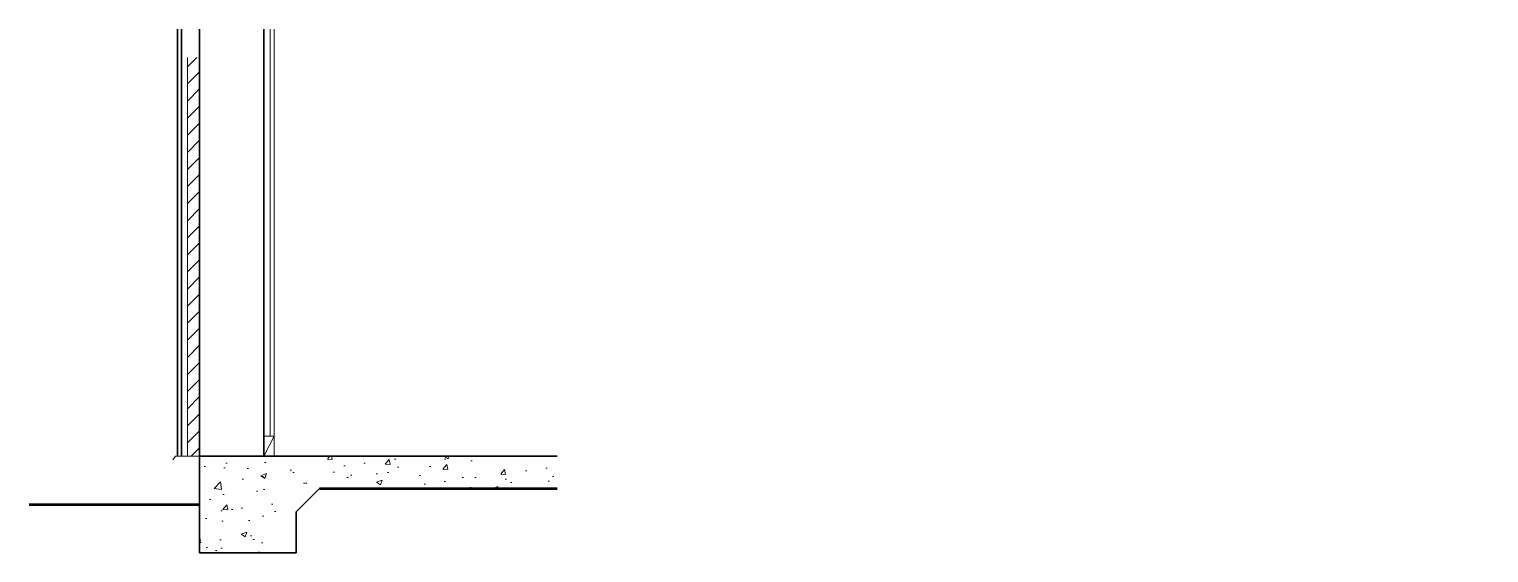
# Model space of a CAD drawing. Header units: inches. Extents: x -3905 to 10892, y 1064 to 9590.
# Drawn here: x 245.9 to 427, y 1377.7 to 1442.7 of the extents above; entities that cross this region are included whole.
import ezdxf

# ---------------------------------------------------------------- set-up
doc = ezdxf.new("R2010")
doc.units = ezdxf.units.IN
doc.header["$MEASUREMENT"] = 0
doc.layers.add('Foundation', color=210, linetype='Continuous')
pattern_1 = [(50, (-975.81, 1931.8), (143.452, -12.55), [15, -165]), (355, (-975.8, 1931.8), (-27.75, 150.438), [12, -132]), (100.451, (-963.85, 1930.76), (115.702, 137.888), [12.748, -140.228]), (46.184, (-975.8, 1971.8), (213.448, -33.104), [22.5, -247.5]), (96.636, (-958.02, 1969.04), (186.932, 194.824), [19.122, -210.343]), (351.184, (-975.8, 1971.8), (186.932, 194.824), [18, -198]), (21, (-955.81, 1961.8), (119.381, -80.524), [15, -165]), (326, (-955.8, 1961.8), (48.663, 145.03), [12, -132]), (71.451, (-945.86, 1955.09), (168.044, 64.506), [12.748, -140.228]), (37.5, (-975.807, 1931.8), (2.432, 66.5788), [0, -130.4, 0, -134, 0, -132.5]), (7.5, (-975.81, 1931.8), (52.614, 78.8823), [0, -76.4, 0, -127.4, 0, -50.5]), (327.5, (-1020.407, 1931.8), (106.7645, -4.511), [0, -50, 0, -156, 0, -207]), (317.5, (-1040.41, 1931.8), (116.637, 20.021), [0, -65, 0, -103.6, 0, -147])]

msp = doc.modelspace()

# ---------------------------------------------------------------- hatches: boundary and pattern name
at = {"layer": 'Foundation', "linetype": 'Continuous', "lineweight": 0}
h = msp.add_hatch(dxfattribs=at)
h.set_pattern_fill('ANSI31', color=256, scale=12)
h.set_pattern_definition([(45, (-2340.8755, -351.6229), (-1.0606602, 1.0606602), [])])
h.paths.add_polyline_path([(266.99159, 1439.21613), (265.49159, 1439.21613), (265.49159, 1389.71613), (266.99159, 1389.71613), (266.99159, 1392.71613)])
at = {"layer": 'Foundation', "lineweight": 0}
h = msp.add_hatch(dxfattribs=at)
h.set_pattern_fill('AR-CONC', color=256)
h.set_pattern_definition([(50, (-975.807, 1632.6845), (7.172602, -0.627521), [0.75, -8.25]), (355, (-975.807, 1632.6845), (-1.387513, 7.52192), [0.6, -6.6]), (100.45144, (-975.2094, 1632.632), (5.78509, 6.8944), [0.6374, -7.01142]), (46.1842, (-975.807, 1634.6845), (10.672413, -1.65519), [1.125, -12.375]), (96.6356, (-974.918, 1634.547), (9.34662, 9.74119), [0.9561, -10.51714]), (351.1842, (-975.807, 1634.684), (9.34662, 9.74119), [0.9, -9.9]), (21, (-974.807, 1634.1845), (5.96907, -4.02619), [0.75, -8.25]), (326, (-974.807, 1634.1845), (2.433153, 7.2515), [0.6, -6.6]), (71.45144, (-974.31, 1633.849), (8.402224, 3.22531), [0.6374, -7.01142]), (37.5, (-975.8072, 1632.6845), (0.1215986, 3.3289385), [0, -6.52, 0, -6.7, 0, -6.625]), (7.5, (-975.807, 1632.6845), (2.630695, 3.944117), [0, -3.82, 0, -6.37, 0, -2.525]), (327.5, (-978.0372, 1632.6845), (5.3382244, -0.2255487), [0, -2.5, 0, -7.8, 0, -10.35]), (317.5, (-979.037, 1632.6845), (5.831862, 1.00105), [0, -3.25, 0, -5.18, 0, -7.35])])
h.paths.add_polyline_path([(279.89286, 1385.71613), (291.99223, 1385.71613), (291.99223, 1389.71613), (266.99159, 1389.71613), (266.99159, 1377.71613), (276.99159, 1377.71613), (276.99159, 1382.81486)])
h.paths.add_polyline_path([(311.39662, 1385.71613), (311.39662, 1389.71613), (291.99223, 1389.71613), (291.99223, 1385.71613)])
h = msp.add_hatch(dxfattribs=at)
h.set_pattern_fill('AR-CONC', color=256, scale=20)
h.set_pattern_definition(pattern_1)
h.paths.add_polyline_path([(416.99159, 1382.81486), (416.99159, 1377.71613), (426.99159, 1377.71613), (426.99159, 1383.71613), (426.99159, 1389.71613), (266.99159, 1389.71613), (266.99159, 1377.71613), (276.99159, 1377.71613), (276.99159, 1382.81486), (279.89286, 1385.71613), (414.09032, 1385.71613)])
h = msp.add_hatch(dxfattribs=at)
h.set_pattern_fill('AR-CONC', color=256, scale=20)
h.set_pattern_definition(pattern_1)
h.paths.add_polyline_path([(426.99159, 1389.71613), (266.99159, 1389.71613), (266.99159, 1377.71613), (276.99159, 1377.71613), (276.99159, 1382.81486), (279.89286, 1385.71613), (414.09032, 1385.71613), (416.99159, 1382.81486), (416.99159, 1377.71613), (426.99159, 1377.71613), (426.99159, 1383.71613)])

# ---------------------------------------------------------------- linework, layer by layer
at = {"layer": 'Foundation', "lineweight": 35}
for p, q in [((264.24159, 1389.71613), (264.24159, 1442.71613)), ((264.74159, 1389.71613), (264.74159, 1442.71613)), ((266.99159, 1442.71613), (266.99159, 1389.71613)), ((274.99159, 1442.71613), (274.99159, 1389.71613)), ((266.99159, 1389.71613), (266.99159, 1377.71613)), ((266.99159, 1389.71613), (311.39662, 1389.71613)), ((278.99159, 1382.81486), (281.89286, 1385.71613)), ((278.99159, 1377.71613), (278.99159, 1382.81486)), ((266.99159, 1377.71613), (278.99159, 1377.71613))]:
    msp.add_line(p, q, dxfattribs=at)
at = {"layer": 'Foundation', "linetype": 'Continuous', "lineweight": 0}
for p, q in [((275.74159, 1442.71613), (275.74159, 1392.21613)), ((276.24159, 1442.71613), (276.24159, 1392.21613)), ((265.49159, 1439.21613), (265.49159, 1389.71613)), ((276.24159, 1392.21613), (274.99159, 1389.71613))]:
    msp.add_line(p, q, dxfattribs=at)
at = {"layer": 'Foundation', "lineweight": 50}
for p, q in [((281.89286, 1385.71613), (311.39662, 1385.71613)), ((245.85532, 1383.71613), (266.99159, 1383.71613))]:
    msp.add_line(p, q, dxfattribs=at)
at = {"layer": 'Foundation', "linetype": 'Continuous', "lineweight": 13}
msp.add_lwpolyline([(266.99159, 1392.71613), (266.99159, 1389.71613), (263.99159, 1389.71613), (263.69687, 1389.2627)], dxfattribs=at)
at = {"layer": 'Foundation', "linetype": 'Continuous', "lineweight": 0}
msp.add_lwpolyline([(274.99159, 1389.71613), (276.24159, 1389.71613), (276.24159, 1392.21613), (274.99159, 1392.21613)], close=True, dxfattribs=at)

doc.saveas('drawing.dxf')
